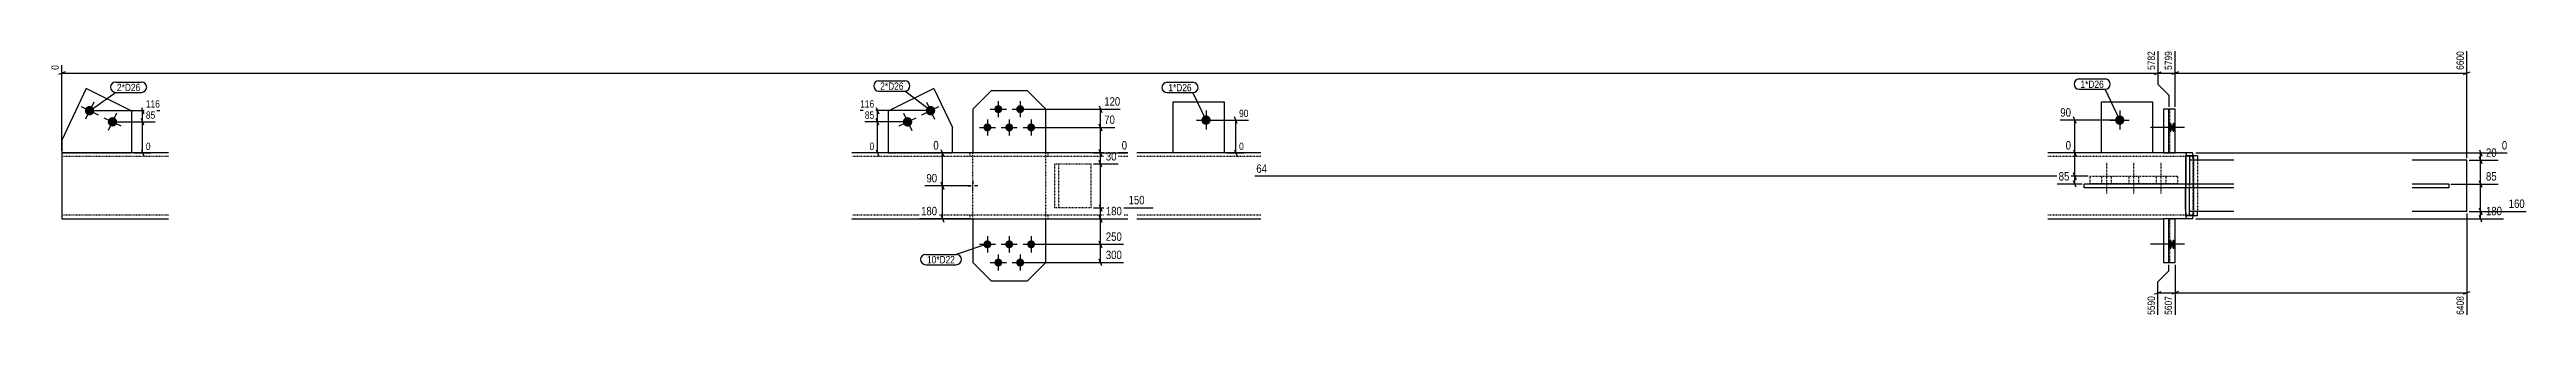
# Model space of a CAD drawing. Header units: millimetres. Extents: x 14 to 39865, y 9 to 942.
# Drawn here: x 33068 to 39865, y 10 to 740 of the extents above; entities that cross this region are included whole.
import ezdxf

# ---------------------------------------------------------------- set-up
doc = ezdxf.new("R2010")
doc.units = ezdxf.units.MM
doc.linetypes.add('DXK_LINE_DOT2', pattern=[3.9198, 1.9599, -1.9599])
for name, color, linetype in [('MÅLSÆTNING', 7, 'Continuous'), ('STÅL', 7, 'Continuous'), ('TEKST', 7, 'Continuous')]:
    doc.layers.add(name, color=color, linetype=linetype)
doc.styles.add('Arial Narrow', font='ARIALN.TTF', dxfattribs={"height": 0.2})

msp = doc.modelspace()

# ---------------------------------------------------------------- hatches: boundary and pattern name
at = {"layer": 'STÅL', "linetype": 'Continuous'}
for points in [[(33189.7, 567.6, -1), (33166.3, 578.9, -1)], [(33252.7, 537, -1), (33229.3, 548.3, -1)], [(35434.5, 548.3, -1), (35411.1, 537, -1)], [(35497.5, 578.9, -1), (35474.1, 567.6, -1)], [(35671.9, 588.4, -1), (35671.9, 566.4, -1)], [(35731.9, 588.4, -1), (35731.9, 566.4, -1)], [(36241.9, 560.4, -1), (36241.9, 534.4, -1)], [(38749.3, 560.4, -1), (38749.3, 534.4, -1)], [(35641.9, 538.4, -1), (35641.9, 516.4, -1)], [(35701.9, 538.4, -1), (35701.9, 516.4, -1)], [(35761.9, 538.4, -1), (35761.9, 516.4, -1)], [(38884, 527.4), (38884.1, 530.1), (38884.4, 532.7), (38884.8, 535), (38885.4, 537.1), (38886.2, 538.7), (38887, 539.8), (38887.9, 540.3), (38888.8, 540.3), (38889.7, 539.8), (38890.6, 538.7), (38891.3, 537.1), (38891.9, 535), (38892.4, 532.7), (38892.7, 530.1), (38892.8, 527.4), (38892.7, 524.7), (38892.4, 522.1), (38891.9, 519.8), (38891.3, 517.7), (38890.6, 516.1), (38889.7, 515), (38888.8, 514.5), (38887.9, 514.5), (38887, 515), (38886.2, 516.1), (38885.4, 517.7), (38884.8, 519.8), (38884.4, 522.1), (38884.1, 524.7)], [(38892.6, 527.4), (38892.7, 530.1), (38893, 532.7), (38893.4, 535), (38894, 537.1), (38894.8, 538.7), (38895.6, 539.8), (38896.5, 540.3), (38897.4, 540.3), (38898.2, 539.8), (38899.1, 538.7), (38899.8, 537.1), (38900.4, 535), (38900.8, 532.7), (38901.1, 530.1), (38901.2, 527.4), (38901.1, 524.7), (38900.8, 522.1), (38900.4, 519.8), (38899.8, 517.7), (38899.1, 516.1), (38898.2, 515), (38897.4, 514.5), (38896.5, 514.5), (38895.6, 515), (38894.8, 516.1), (38894, 517.7), (38893.4, 519.8), (38893, 522.1), (38892.7, 524.7)], [(35641.9, 218.4, -1), (35641.9, 196.4, -1)], [(35701.9, 218.4, -1), (35701.9, 196.4, -1)], [(35761.9, 218.4, -1), (35761.9, 196.4, -1)], [(38884, 207.4), (38884.1, 210.1), (38884.4, 212.7), (38884.8, 215), (38885.4, 217.1), (38886.2, 218.7), (38887, 219.8), (38887.9, 220.3), (38888.8, 220.3), (38889.7, 219.8), (38890.6, 218.7), (38891.3, 217.1), (38891.9, 215), (38892.4, 212.7), (38892.7, 210.1), (38892.8, 207.4), (38892.7, 204.7), (38892.4, 202.1), (38891.9, 199.8), (38891.3, 197.7), (38890.6, 196.1), (38889.7, 195), (38888.8, 194.5), (38887.9, 194.5), (38887, 195), (38886.2, 196.1), (38885.4, 197.7), (38884.8, 199.8), (38884.4, 202.1), (38884.1, 204.7)], [(38892.6, 207.4), (38892.7, 210.1), (38893, 212.7), (38893.4, 215), (38894, 217.1), (38894.8, 218.7), (38895.6, 219.8), (38896.5, 220.3), (38897.4, 220.3), (38898.2, 219.8), (38899.1, 218.7), (38899.8, 217.1), (38900.4, 215), (38900.8, 212.7), (38901.1, 210.1), (38901.2, 207.4), (38901.1, 204.7), (38900.8, 202.1), (38900.4, 199.8), (38899.8, 197.7), (38899.1, 196.1), (38898.2, 195), (38897.4, 194.5), (38896.5, 194.5), (38895.6, 195), (38894.8, 196.1), (38894, 197.7), (38893.4, 199.8), (38893, 202.1), (38892.7, 204.7)], [(35671.9, 168.4, -1), (35671.9, 146.4, -1)], [(35731.9, 168.4, -1), (35731.9, 146.4, -1)]]:
    msp.add_hatch(color=96, dxfattribs=at).paths.add_polyline_path(points)

# ---------------------------------------------------------------- linework, layer by layer
at = {"layer": 'MÅLSÆTNING', "color": 7, "linetype": 'Continuous'}
for p, q in [((33101.9, 463.4), (33101.9, 697.7)), ((38854.1, 736), (38854.1, 645.9)), ((38901.2, 583.4), (38901.2, 736)), ((38901.2, 583.4), (38901.2, 736)), ((39701.9, 443.4), (39701.9, 736)), ((33110.9, 679.5), (33092.9, 672.3)), ((33101.9, 675.9), (38854.1, 675.9)), ((38845.1, 672.3), (38863.1, 679.5)), ((38854.1, 645.9), (38884.1, 615.9)), ((38854.1, 645.9), (38884.1, 615.9)), ((38884.1, 615.9), (38884.1, 583.4)), ((38884.1, 615.9), (38884.1, 583.4)), ((38910.2, 679.5), (38892.2, 672.3)), ((38910.2, 679.5), (38892.2, 672.3)), ((38901.2, 675.9), (39701.9, 675.9)), ((39692.9, 672.3), (39710.9, 679.5)), ((33184, 573.3), (33371.2, 573.3)), ((33320.2, 582.3), (33327.4, 564.3)), ((33327.4, 533.7), (33320.2, 551.7)), ((33323.8, 542.7), (33323.8, 573.3)), ((35479.8, 573.3), (35292.9, 573.3)), ((35336.7, 582.3), (35343.9, 564.3)), ((35343.9, 533.7), (35336.7, 551.7)), ((35340.3, 542.7), (35340.3, 573.3)), ((35737.9, 577.4), (36006.5, 577.4)), ((35948.8, 586.4), (35956, 568.4)), ((35952.4, 527.4), (35952.4, 577.4)), ((36247.9, 547.4), (36358.1, 547.4)), ((36327.2, 538.4), (36320, 556.4)), ((36323.6, 457.4), (36323.6, 547.4)), ((38743.3, 547.4), (38586.2, 547.4)), ((38629.3, 538.4), (38622.1, 556.4)), ((38625.7, 457.4), (38625.7, 547.4)), ((33247, 542.7), (33358.4, 542.7)), ((33247, 542.7), (33358.4, 542.7)), ((33323.8, 457.4), (33323.8, 542.7)), ((35416.8, 542.7), (35305.7, 542.7)), ((35416.8, 542.7), (35305.7, 542.7)), ((35340.3, 457.4), (35340.3, 542.7)), ((35767.9, 527.4), (35991.8, 527.4)), ((35956, 518.4), (35948.8, 536.4)), ((35948.8, 536.4), (35956, 518.4)), ((33300.3, 457.4), (33345.6, 457.4)), ((33320.2, 466.4), (33327.4, 448.4)), ((35363.5, 457.4), (35318.5, 457.4)), ((35336.7, 466.4), (35343.9, 448.4)), ((35595.9, 457.4), (35493.6, 457.4)), ((35522.1, 448.4), (35514.9, 466.4)), ((35518.5, 367.4), (35518.5, 457.4)), ((35932.9, 427.4), (36000.6, 427.4)), ((35956, 418.4), (35948.8, 436.4)), ((35952.4, 307.4), (35952.4, 427.4)), ((36320, 466.4), (36327.2, 448.4)), ((38663.6, 457.4), (38600.8, 457.4)), ((38663.6, 457.4), (38600.8, 457.4)), ((38622.1, 466.4), (38629.3, 448.4)), ((38622.1, 466.4), (38629.3, 448.4)), ((38625.7, 393.6), (38625.7, 457.4)), ((35595.9, 367.4), (35470.3, 367.4)), ((35595.9, 367.4), (35470.3, 367.4)), ((35514.9, 376.4), (35522.1, 358.4)), ((35522.1, 358.4), (35514.9, 376.4)), ((35518.5, 277.4), (35518.5, 367.4)), ((38662.4, 393.6), (36375.5, 393.6)), ((38662.4, 393.6), (36375.5, 393.6)), ((38645.9, 372.4), (38577.5, 372.4)), ((38629.3, 384.6), (38622.1, 402.6)), ((38622.1, 402.6), (38629.3, 384.6)), ((38629.3, 363.4), (38622.1, 381.4)), ((38625.7, 372.4), (38625.7, 393.6)), ((39657.9, 372.4), (39787.9, 372.4)), ((39736.1, 381.4), (39743.3, 363.4)), ((35595.9, 277.4), (35455.7, 277.4)), ((35514.9, 286.4), (35522.1, 268.4)), ((35932.9, 307.4), (36096.6, 307.4)), ((35932.9, 307.4), (36096.6, 307.4)), ((35948.8, 316.4), (35956, 298.4)), ((35948.8, 316.4), (35956, 298.4)), ((38957.7, 277.4), (39802.6, 277.4)), ((39701.9, 291.4), (39701.9, 14.4)), ((39707.9, 297.4), (39865, 297.4)), ((39736.1, 306.4), (39743.3, 288.4)), ((39743.3, 268.4), (39736.1, 286.4)), ((39739.7, 277.4), (39739.7, 297.4)), ((35767.9, 207.4), (36015.2, 207.4)), ((35948.8, 216.4), (35956, 198.4)), ((35952.4, 157.4), (35952.4, 207.4)), ((35737.9, 157.4), (36015.2, 157.4)), ((35956, 148.4), (35948.8, 166.4)), ((38884.1, 134.6), (38884.1, 151.4)), ((38901.2, 151.4), (38901.2, 14.4)), ((38901.2, 151.4), (38901.2, 14.4)), ((38845.1, 71), (38863.1, 78.2)), ((38854.1, 104.6), (38884.1, 134.6)), ((38854.1, 14.4), (38854.1, 104.6)), ((38854.1, 74.6), (38901.2, 74.6)), ((38910.2, 78.2), (38892.2, 71)), ((38910.2, 78.2), (38892.2, 71)), ((38901.2, 74.6), (39701.9, 74.6)), ((39692.9, 71), (39710.9, 78.2))]:
    msp.add_line(p, q, dxfattribs=at)
at = {"layer": 'STÅL', "color": 2, "linetype": 'Continuous'}
for p, q in [((33168.4, 633.5), (33101.9, 492.4)), ((33294.3, 572.3), (33168.4, 633.5)), ((35495.4, 633.5), (35369.5, 572.3)), ((35495.4, 633.5), (35546.6, 527.4)), ((35651.9, 627.4), (35601.9, 577.4)), ((35751.9, 627.4), (35651.9, 627.4)), ((35801.9, 577.4), (35751.9, 627.4)), ((33294.3, 457.4), (33294.3, 572.3)), ((35369.5, 572.3), (35369.5, 457.4)), ((35601.9, 577.4), (35601.9, 457.4)), ((35801.9, 457.4), (35801.9, 577.4)), ((36151.9, 457.4), (36151.9, 597.4)), ((36151.9, 597.4), (36291.9, 597.4)), ((36291.9, 597.4), (36291.9, 457.4)), ((38699.3, 457.4), (38699.3, 597.4)), ((38699.3, 597.4), (38839.3, 597.4)), ((38839.3, 597.4), (38839.3, 457.4)), ((38901.2, 577.4), (38869.2, 577.4)), ((38869.2, 577.4), (38869.2, 457.4)), ((38884.1, 457.4), (38884.1, 577.4)), ((38901.2, 457.4), (38901.2, 577.4)), ((33101.9, 492.4), (33101.9, 457.4)), ((35546.6, 457.4), (35546.6, 527.4)), ((33101.9, 457.4), (33101.9, 432.4)), ((33394.3, 457.4), (33101.9, 457.4)), ((33101.9, 432.4), (33101.9, 302.4)), ((36026.9, 457.4), (35269.5, 457.4)), ((36391.9, 457.4), (36051.9, 457.4)), ((38869.2, 457.4), (38551.9, 457.4)), ((38869.2, 457.4), (38884.1, 457.4)), ((38884.8, 457.4), (38884.1, 457.4)), ((38948.6, 457.4), (38884.8, 457.4)), ((38929.8, 442), (38929.6, 432.4)), ((38929.6, 432.4), (38929.6, 372.4)), ((38930.5, 450.1), (38929.8, 442)), ((38931.5, 455.5), (38930.5, 450.1)), ((38962.4, 449.9), (38930.5, 449.9)), ((38930.5, 449.9), (38930.5, 372.4)), ((38932.6, 457.4), (38931.5, 455.5)), ((38940.5, 449.9), (38940.5, 372.4)), ((39062.4, 437.4), (38940.6, 437.4)), ((38940.6, 437.4), (38940.6, 372.4)), ((38949.8, 455.5), (38948.6, 457.4)), ((38950.8, 450.1), (38949.8, 455.5)), ((38950.8, 449.9), (38950.8, 450.1)), ((38962.4, 449.9), (38962.4, 437.4)), ((39701.9, 437.4), (39551.9, 437.4)), ((39701.9, 297.4), (39701.9, 437.4)), ((38651.9, 362.4), (38651.9, 372.4)), ((39062.4, 372.4), (38651.9, 372.4)), ((39062.4, 362.4), (38651.9, 362.4)), ((38929.6, 302.4), (38929.6, 362.4)), ((38930.5, 284.9), (38930.5, 362.4)), ((38940.5, 284.9), (38940.5, 362.4)), ((38940.6, 297.4), (38940.6, 362.4)), ((39651.9, 372.4), (39551.9, 372.4)), ((39651.9, 362.4), (39551.9, 362.4)), ((39651.9, 372.4), (39651.9, 362.4)), ((33101.9, 302.4), (33101.9, 277.4)), ((33101.9, 277.4), (33394.3, 277.4)), ((35269.5, 277.4), (36026.9, 277.4)), ((35601.9, 277.4), (35601.9, 157.4)), ((35801.9, 157.4), (35801.9, 277.4)), ((36051.9, 277.4), (36391.9, 277.4)), ((38551.9, 277.4), (38869.2, 277.4)), ((38869.2, 277.4), (38869.2, 157.4)), ((38884.1, 277.4), (38869.2, 277.4)), ((38884.8, 277.4), (38884.1, 277.4)), ((38884.1, 157.4), (38884.1, 277.4)), ((38948.6, 277.4), (38884.8, 277.4)), ((38901.2, 157.4), (38901.2, 277.4)), ((38929.6, 302.4), (38929.8, 292.8)), ((38929.8, 292.8), (38930.5, 284.7)), ((38962.4, 284.9), (38930.5, 284.9)), ((38930.5, 284.7), (38931.5, 279.3)), ((38931.5, 279.3), (38932.6, 277.4)), ((39062.4, 297.4), (38940.6, 297.4)), ((38948.6, 277.4), (38949.8, 279.3)), ((38949.8, 279.3), (38950.8, 284.7)), ((38950.8, 284.7), (38950.8, 284.9)), ((38962.4, 284.9), (38962.4, 297.4)), ((39701.9, 297.4), (39551.9, 297.4)), ((35601.9, 157.4), (35651.9, 107.4)), ((35751.9, 107.4), (35801.9, 157.4)), ((38869.2, 157.4), (38901.2, 157.4)), ((35651.9, 107.4), (35751.9, 107.4))]:
    msp.add_line(p, q, dxfattribs=at)
at = {"layer": 'STÅL', "color": 96, "linetype": 'Continuous'}
for p, q in [((33154.7, 584.6), (33201.4, 561.9)), ((33189.4, 596.6), (33166.7, 549.9)), ((33217.6, 554), (33264.4, 531.3)), ((33252.4, 566), (33229.6, 519.3)), ((35399.4, 531.3), (35446.2, 554)), ((35411.4, 566), (35434.2, 519.3)), ((35462.4, 561.9), (35509.1, 584.6)), ((35474.4, 596.6), (35497.1, 549.9)), ((35641.9, 549.4), (35641.9, 505.4)), ((35649.9, 577.4), (35693.9, 577.4)), ((35671.9, 599.4), (35671.9, 555.4)), ((35701.9, 549.4), (35701.9, 505.4)), ((35709.9, 577.4), (35753.9, 577.4)), ((35731.9, 599.4), (35731.9, 555.4)), ((35761.9, 549.4), (35761.9, 505.4)), ((36215.9, 547.4), (36267.9, 547.4)), ((36241.9, 573.4), (36241.9, 521.4)), ((38723.3, 547.4), (38775.3, 547.4)), ((38749.3, 573.4), (38749.3, 521.4)), ((35619.9, 527.4), (35663.9, 527.4)), ((35679.9, 527.4), (35723.9, 527.4)), ((35739.9, 527.4), (35783.9, 527.4)), ((38918.2, 527.4), (38833.8, 527.4)), ((38926.7, 527.4), (38842.3, 527.4)), ((35587.9, 367.4), (35597.2, 367.4)), ((35601.9, 381.4), (35601.9, 372.1)), ((35601.9, 353.4), (35601.9, 362.7)), ((35615.9, 367.4), (35606.6, 367.4)), ((35619.9, 207.4), (35663.9, 207.4)), ((35641.9, 229.4), (35641.9, 185.4)), ((35679.9, 207.4), (35723.9, 207.4)), ((35701.9, 229.4), (35701.9, 185.4)), ((35739.9, 207.4), (35783.9, 207.4)), ((35761.9, 229.4), (35761.9, 185.4)), ((38918.2, 207.4), (38833.8, 207.4)), ((38926.7, 207.4), (38842.3, 207.4)), ((35649.9, 157.4), (35693.9, 157.4)), ((35671.9, 179.4), (35671.9, 135.4)), ((35709.9, 157.4), (35753.9, 157.4)), ((35731.9, 179.4), (35731.9, 135.4))]:
    msp.add_line(p, q, dxfattribs=at)
at = {"layer": 'STÅL', "color": 7, "linetype": 'DXK_LINE_DOT2'}
for p, q in [((38886.3, 457.4), (38886.3, 577.4)), ((33101.9, 457.4), (33294.3, 457.4)), ((33101.9, 457.4), (33101.9, 450.1)), ((33394.3, 447.4), (33101.9, 447.4)), ((36026.9, 447.4), (35269.5, 447.4)), ((35369.5, 457.4), (35546.6, 457.4)), ((35594.9, 447.4), (35594.9, 457.4)), ((35601.9, 277.4), (35601.9, 457.4)), ((35801.9, 277.4), (35801.9, 457.4)), ((35808.9, 447.4), (35808.9, 457.4)), ((35826.9, 307.4), (35826.9, 427.4)), ((35826.9, 427.4), (35926.9, 427.4)), ((35836.9, 427.4), (35836.9, 307.4)), ((35926.9, 307.4), (35926.9, 427.4)), ((36391.9, 447.4), (36051.9, 447.4)), ((36291.9, 457.4), (36151.9, 457.4)), ((38948.6, 447.4), (38551.9, 447.4)), ((38839.3, 457.4), (38699.3, 457.4)), ((38884.8, 457.4), (38869.2, 457.4)), ((38884.8, 457.4), (38901.2, 457.4)), ((38930.8, 432.4), (38930.9, 438.1)), ((38930.8, 302.4), (38930.8, 432.4)), ((38930.9, 438.1), (38931.3, 443)), ((38931.3, 443), (38931.9, 446.2)), ((38931.9, 446.2), (38932.6, 447.4)), ((38948.6, 447.4), (38949.3, 446.2)), ((38949.3, 446.2), (38949.9, 443)), ((38949.9, 443), (38950.3, 438.1)), ((38950.3, 438.1), (38950.4, 432.4)), ((38950.4, 302.4), (38950.4, 432.4)), ((38951.4, 442), (38950.8, 449.9)), ((38951.7, 432.4), (38951.4, 442)), ((38951.7, 302.4), (38951.7, 432.4)), ((38952.5, 284.9), (38952.5, 449.9)), ((38962.4, 437.4), (38962.4, 297.4)), ((38668.4, 373.6), (38668.4, 393.6)), ((38668.4, 393.6), (38908.4, 393.6)), ((38668.4, 373.6), (38908.4, 373.6)), ((38908.4, 373.6), (38908.4, 393.6)), ((38929.6, 372.4), (38929.6, 362.4)), ((38930.5, 372.4), (38930.5, 362.4)), ((38940.5, 372.4), (38940.5, 362.4)), ((38940.6, 362.4), (38940.6, 372.4)), ((33394.3, 287.4), (33101.9, 287.4)), ((36026.9, 287.4), (35269.5, 287.4)), ((35594.9, 277.4), (35594.9, 287.4)), ((35808.9, 277.4), (35808.9, 287.4)), ((35926.9, 307.4), (35826.9, 307.4)), ((36391.9, 287.4), (36051.9, 287.4)), ((38948.6, 287.4), (38551.9, 287.4)), ((38884.8, 277.4), (38869.2, 277.4)), ((38884.8, 277.4), (38901.2, 277.4)), ((38886.3, 157.4), (38886.3, 277.4)), ((38930.9, 296.7), (38930.8, 302.4)), ((38931.3, 291.8), (38930.9, 296.7)), ((38931.9, 288.5), (38931.3, 291.8)), ((38932.6, 287.4), (38931.9, 288.5)), ((38949.3, 288.5), (38948.6, 287.4)), ((38949.9, 291.8), (38949.3, 288.5)), ((38950.3, 296.7), (38949.9, 291.8)), ((38950.4, 302.4), (38950.3, 296.7)), ((38950.8, 284.9), (38951.4, 292.8)), ((38951.4, 292.8), (38951.7, 302.4))]:
    msp.add_line(p, q, dxfattribs=at)
at = {"layer": 'STÅL', "color": 96, "linetype": 'DXK_LINE_DOT2'}
for p, q in [((38713.4, 346.1), (38713.4, 431.1)), ((38788.4, 346.1), (38788.4, 431.1)), ((38863.4, 346.1), (38863.4, 431.1)), ((38700.4, 373.6), (38700.4, 393.6)), ((38726.4, 373.6), (38726.4, 393.6)), ((38775.4, 373.6), (38775.4, 393.6)), ((38801.4, 373.6), (38801.4, 393.6)), ((38850.4, 373.6), (38850.4, 393.6)), ((38876.4, 373.6), (38876.4, 393.6))]:
    msp.add_line(p, q, dxfattribs=at)

# ---------------------------------------------------------------- wipeouts: each hides what was drawn before it
at = {"color": 0}
msp.add_wipeout([(35553, 155.2), (35553, 176.2), (35476.2, 176.2), (35476.2, 155.2)], dxfattribs=at).dxf.layer = 'TEKST'

# ---------------------------------------------------------------- next in the draw order: wipeouts: each hides what was drawn before it
at = {"color": 0, "linetype": 'Continuous'}
for points in [[(33097.7, 701.9), (33068.3, 701.9), (33068.3, 680.7), (33097.7, 680.7)], [(38849.9, 740.2), (38820.5, 740.2), (38820.5, 680.7), (38849.9, 680.7)], [(39697.7, 740.2), (39668.3, 740.2), (39668.3, 680.7), (39697.7, 680.7)], [(36011.3, 582.2), (36011.3, 615.8), (35957.8, 615.8), (35957.8, 582.2)], [(33375.4, 577.5), (33375.4, 606.9), (33328.6, 606.9), (33328.6, 577.5)], [(35335.5, 577.5), (35335.5, 606.9), (35288.7, 606.9), (35288.7, 577.5)], [(36362.3, 551.6), (36362.3, 581), (36328.4, 581), (36328.4, 551.6)], [(38620.3, 552.2), (38620.3, 585.8), (38581.4, 585.8), (38581.4, 552.2)], [(33349.8, 461.6), (33349.8, 491), (33328.6, 491), (33328.6, 461.6)], [(35335.5, 461.6), (35335.5, 491), (35314.3, 491), (35314.3, 461.6)], [(35513.1, 462.2), (35513.1, 495.8), (35488.8, 495.8), (35488.8, 462.2)], [(38620.3, 462.2), (38620.3, 495.8), (38596, 495.8), (38596, 462.2)], [(36001, 432.2), (36001, 465.8), (35962.2, 465.8), (35962.2, 432.2)], [(35508.7, 372.2), (35508.7, 405.8), (35469.9, 405.8), (35469.9, 372.2)], [(36097, 312.2), (36097, 345.8), (36024.6, 345.8), (36024.6, 312.2)], [(35508.7, 282.2), (35508.7, 315.8), (35455.2, 315.8), (35455.2, 282.2)], [(39865.4, 302.2), (39865.4, 335.8), (39811.9, 335.8), (39811.9, 302.2)], [(36015.6, 212.2), (36015.6, 245.8), (35962.2, 245.8), (35962.2, 212.2)], [(38897, 69.8), (38867.6, 69.8), (38867.6, 10.2), (38897, 10.2)], [(39697.7, 69.8), (39668.3, 69.8), (39668.3, 10.2), (39697.7, 10.2)]]:
    msp.add_wipeout(points, dxfattribs=at).dxf.layer = 'MÅLSÆTNING'
at = {"color": 0}
for points in [[(36202.4, 626.3), (36202.4, 647.3), (36138.5, 647.3), (36138.5, 626.3)], [(38705.4, 635.4), (38705.4, 656.4), (38641.5, 656.4), (38641.5, 635.4)], [(35553, 155.2), (35553, 176.2), (35476.2, 176.2), (35476.2, 155.2)]]:
    msp.add_wipeout(points, dxfattribs=at).dxf.layer = 'TEKST'

# ---------------------------------------------------------------- next in the draw order: linework, layer by layer
at = {"layer": 'MÅLSÆTNING', "color": 7, "linetype": 'Continuous'}
for p, q in [((38854.1, 736), (38854.1, 645.9)), ((38845.1, 672.3), (38863.1, 679.5)), ((38854.1, 675.9), (38901.2, 675.9)), ((33327.4, 533.7), (33320.2, 551.7)), ((35343.9, 533.7), (35336.7, 551.7)), ((35952.4, 457.4), (35952.4, 527.4)), ((35932.9, 457.4), (36025.2, 457.4)), ((35932.9, 427.4), (36000.6, 427.4)), ((35948.8, 466.4), (35956, 448.4)), ((35956, 448.4), (35948.8, 466.4)), ((35956, 418.4), (35948.8, 436.4)), ((35952.4, 427.4), (35952.4, 457.4)), ((35932.9, 277.4), (36015.2, 277.4)), ((35932.9, 277.4), (36015.2, 277.4)), ((35956, 268.4), (35948.8, 286.4)), ((35948.8, 286.4), (35956, 268.4)), ((35952.4, 277.4), (35952.4, 307.4))]:
    msp.add_line(p, q, dxfattribs=at)
at = {"layer": 'TEKST', "color": 7, "linetype": 'Continuous'}
for p, q in [((35643, 209.1), (35556.6, 179.8)), ((35472.6, 179.8), (35556.6, 179.8)), ((35472.6, 151.6), (35556.6, 151.6))]:
    msp.add_line(p, q, dxfattribs=at)
for centre, start, end in [((35472.6, 165.7), 90, 270), ((35556.6, 165.7), 270, 90)]:
    msp.add_arc(centre, 14.1, start, end, dxfattribs=at)

# ---------------------------------------------------------------- next in the draw order: texts
at = {"layer": 'MÅLSÆTNING', "color": 3, "linetype": 'Continuous', "style": 'Arial Narrow'}
for s, height, p in [('0', 20, (33093.5, 684.9)), ('5782', 20.04, (38845.7, 684.9)), ('6600', 20.04, (39693.5, 684.9)), ('6408', 20.04, (39693.5, 14.4))]:
    msp.add_text(s, height=height, rotation=90.00021, dxfattribs=at).set_placement(p)
for s, height, p in [('116', 20.04, (33332.8, 581.7)), ('116', 20.04, (35292.9, 581.7)), ('120', 22.91, (35962.6, 587)), ('90', 20.04, (36332.6, 555.8)), ('90', 22.91, (38586.2, 557)), ('0', 20, (33332.8, 465.8)), ('0', 20, (35318.5, 465.8)), ('0', 22.9, (35493.6, 467)), ('0', 22.9, (38600.8, 467)), ('30', 22.91, (35967, 437)), ('90', 22.91, (35474.7, 377)), ('150', 22.91, (36029.4, 317)), ('180', 22.91, (35460, 287))]:
    msp.add_text(s, height=height, dxfattribs=at).set_placement(p)
at = {"layer": 'TEKST', "color": 3, "style": 'Arial Narrow'}
msp.add_text('10*D22', height=20.04, dxfattribs=at).set_placement((35476.2, 155.2))

# ---------------------------------------------------------------- next in the draw order: wipeouts: each hides what was drawn before it
at = {"color": 0, "linetype": 'Continuous'}
for points in [[(38567.9, 398.4), (38567.9, 432), (36375, 432), (36375, 398.4)], [(39803, 282.2), (39803, 315.8), (39749.5, 315.8), (39749.5, 282.2)], [(36015.6, 162.2), (36015.6, 195.8), (35962.2, 195.8), (35962.2, 162.2)], [(38849.9, 69.8), (38820.5, 69.8), (38820.5, 10.2), (38849.9, 10.2)]]:
    msp.add_wipeout(points, dxfattribs=at).dxf.layer = 'MÅLSÆTNING'
at = {"color": 0}
for points in [[(36202.4, 626.3), (36202.4, 647.3), (36138.5, 647.3), (36138.5, 626.3)], [(38705.4, 635.4), (38705.4, 656.4), (38641.5, 656.4), (38641.5, 635.4)]]:
    msp.add_wipeout(points, dxfattribs=at).dxf.layer = 'TEKST'

# ---------------------------------------------------------------- next in the draw order: linework, layer by layer
at = {"layer": 'MÅLSÆTNING', "color": 7, "linetype": 'Continuous'}
for p, q in [((36297.9, 457.4), (36345.3, 457.4)), ((39739.7, 297.4), (39739.7, 372.4)), ((35952.4, 207.4), (35952.4, 277.4)), ((39707.9, 297.4), (39865, 297.4)), ((39743.3, 288.4), (39736.1, 306.4)), ((35767.9, 207.4), (36015.2, 207.4)), ((35956, 198.4), (35948.8, 216.4))]:
    msp.add_line(p, q, dxfattribs=at)
at = {"layer": 'TEKST', "color": 7, "linetype": 'Continuous'}
for p, q in [((36134.9, 650.9), (36206, 650.9)), ((36134.9, 622.7), (36206, 622.7)), ((36241.9, 547.4), (36206, 622.7)), ((38637.9, 660), (38709, 660)), ((38637.9, 631.8), (38709, 631.8)), ((38749.3, 547.4), (38709, 631.8))]:
    msp.add_line(p, q, dxfattribs=at)
for centre, start, end in [((36134.9, 636.8), 90, 270), ((36206, 636.8), 270, 90), ((38637.9, 645.9), 90, 270), ((38709, 645.9), 270, 90)]:
    msp.add_arc(centre, 14.1, start, end, dxfattribs=at)

# ---------------------------------------------------------------- next in the draw order: texts
at = {"layer": 'MÅLSÆTNING', "color": 3, "linetype": 'Continuous', "style": 'Arial Narrow'}
for s, p in [('64', (36379.8, 403.2)), ('180', (39754.3, 287)), ('160', (39816.7, 307)), ('250', (35967, 217)), ('300', (35967, 167))]:
    msp.add_text(s, height=22.91, dxfattribs=at).set_placement(p)
for s, p in [('5590', (38845.7, 14.4)), ('5607', (38892.8, 14.4))]:
    msp.add_text(s, height=20.04, rotation=90.00021, dxfattribs=at).set_placement(p)
at = {"layer": 'TEKST', "color": 3, "style": 'Arial Narrow'}
for p in [(36138.5, 626.3), (38641.5, 635.4)]:
    msp.add_text('1*D26', height=20.04, dxfattribs=at).set_placement(p)

# ---------------------------------------------------------------- next in the draw order: wipeouts: each hides what was drawn before it
at = {"color": 0, "linetype": 'Continuous'}
for points in [[(38897, 740.2), (38867.6, 740.2), (38867.6, 680.7), (38897, 680.7)], [(33362.6, 546.9), (33362.6, 576.3), (33328.6, 576.3), (33328.6, 546.9)], [(35335.5, 546.9), (35335.5, 576.3), (35301.5, 576.3), (35301.5, 546.9)], [(36030, 462.2), (36030, 495.8), (36005.8, 495.8), (36005.8, 462.2)], [(38615.9, 377.2), (38615.9, 410.8), (38577, 410.8), (38577, 377.2)]]:
    msp.add_wipeout(points, dxfattribs=at).dxf.layer = 'MÅLSÆTNING'
at = {"color": 0}
for points in [[(33317.2, 626.9), (33317.2, 647.9), (33253.3, 647.9), (33253.3, 626.9)], [(35411.8, 630.4), (35411.8, 651.4), (35347.9, 651.4), (35347.9, 630.4)]]:
    msp.add_wipeout(points, dxfattribs=at).dxf.layer = 'TEKST'

# ---------------------------------------------------------------- next in the draw order: linework, layer by layer
at = {"layer": 'MÅLSÆTNING', "color": 7, "linetype": 'Continuous'}
for p, q in [((35767.9, 527.4), (35991.8, 527.4)), ((35932.9, 457.4), (36025.2, 457.4))]:
    msp.add_line(p, q, dxfattribs=at)

# ---------------------------------------------------------------- next in the draw order: texts
at = {"layer": 'MÅLSÆTNING', "color": 3, "linetype": 'Continuous', "style": 'Arial Narrow'}
msp.add_text('5799', height=20.04, rotation=90.00021, dxfattribs=at).set_placement((38892.8, 684.9))
for s, height, p in [('85', 20.04, (33332.8, 551.1)), ('85', 20.04, (35305.7, 551.1)), ('0', 22.9, (36010.6, 467)), ('85', 22.91, (38581.8, 382))]:
    msp.add_text(s, height=height, dxfattribs=at).set_placement(p)

# ---------------------------------------------------------------- next in the draw order: wipeouts: each hides what was drawn before it
at = {"color": 0, "linetype": 'Continuous'}
for points in [[(36349.5, 461.6), (36349.5, 491), (36328.4, 491), (36328.4, 461.6)], [(39788.4, 377.2), (39788.4, 410.8), (39749.5, 410.8), (39749.5, 377.2)], [(36015.6, 282.2), (36015.6, 315.8), (35962.2, 315.8), (35962.2, 282.2)]]:
    msp.add_wipeout(points, dxfattribs=at).dxf.layer = 'MÅLSÆTNING'
at = {"color": 0}
for points in [[(33317.2, 626.9), (33317.2, 647.9), (33253.3, 647.9), (33253.3, 626.9)], [(35411.8, 630.4), (35411.8, 651.4), (35347.9, 651.4), (35347.9, 630.4)]]:
    msp.add_wipeout(points, dxfattribs=at).dxf.layer = 'TEKST'

# ---------------------------------------------------------------- next in the draw order: linework, layer by layer
at = {"layer": 'MÅLSÆTNING', "color": 7, "linetype": 'Continuous'}
for p, q in [((39707.9, 437.4), (39787.9, 437.4)), ((39736.1, 446.4), (39743.3, 428.4)), ((39739.7, 372.4), (39739.7, 437.4)), ((39657.9, 372.4), (39787.9, 372.4)), ((39743.3, 363.4), (39736.1, 381.4))]:
    msp.add_line(p, q, dxfattribs=at)
at = {"layer": 'TEKST', "color": 7, "linetype": 'Continuous'}
for p, q in [((33179.8, 573.5), (33249.7, 623.3)), ((33249.7, 651.5), (33320.8, 651.5)), ((33249.7, 623.3), (33320.8, 623.3)), ((35344.3, 655), (35415.4, 655)), ((35344.3, 626.8), (35415.4, 626.8)), ((35485.8, 573.3), (35415.4, 626.8))]:
    msp.add_line(p, q, dxfattribs=at)
for centre, start, end in [((33249.7, 637.4), 90, 270), ((33320.8, 637.4), 270, 90), ((35344.3, 640.9), 90, 270), ((35415.4, 640.9), 270, 90)]:
    msp.add_arc(centre, 14.1, start, end, dxfattribs=at)

# ---------------------------------------------------------------- next in the draw order: texts
at = {"layer": 'MÅLSÆTNING', "color": 3, "linetype": 'Continuous', "style": 'Arial Narrow'}
for s, height, p in [('0', 20, (36332.6, 465.8)), ('85', 22.91, (39754.3, 382)), ('180', 22.91, (35967, 287))]:
    msp.add_text(s, height=height, dxfattribs=at).set_placement(p)
at = {"layer": 'TEKST', "color": 3, "style": 'Arial Narrow'}
for p in [(33253.3, 626.9), (35347.9, 630.4)]:
    msp.add_text('2*D26', height=20.04, dxfattribs=at).set_placement(p)

# ---------------------------------------------------------------- next in the draw order: wipeouts: each hides what was drawn before it
at = {"color": 0, "linetype": 'Continuous'}
msp.add_wipeout([(35996.6, 532.2), (35996.6, 565.8), (35957.8, 565.8), (35957.8, 532.2)], dxfattribs=at).dxf.layer = 'MÅLSÆTNING'

# ---------------------------------------------------------------- next in the draw order: texts
at = {"layer": 'MÅLSÆTNING', "color": 3, "linetype": 'Continuous', "style": 'Arial Narrow'}
msp.add_text('70', height=22.91, dxfattribs=at).set_placement((35962.6, 537))

# ---------------------------------------------------------------- next in the draw order: wipeouts: each hides what was drawn before it
at = {"color": 0, "linetype": 'Continuous'}
msp.add_wipeout([(39788.4, 442.2), (39788.4, 475.8), (39749.5, 475.8), (39749.5, 442.2)], dxfattribs=at).dxf.layer = 'MÅLSÆTNING'

# ---------------------------------------------------------------- next in the draw order: linework, layer by layer
at = {"layer": 'MÅLSÆTNING', "color": 7, "linetype": 'Continuous'}
for p, q in [((38957.7, 457.4), (39812.6, 457.4)), ((39707.9, 437.4), (39787.9, 437.4)), ((39736.1, 466.4), (39743.3, 448.4)), ((39743.3, 428.4), (39736.1, 446.4)), ((39739.7, 437.4), (39739.7, 457.4))]:
    msp.add_line(p, q, dxfattribs=at)

# ---------------------------------------------------------------- next in the draw order: texts
at = {"layer": 'MÅLSÆTNING', "color": 3, "linetype": 'Continuous', "style": 'Arial Narrow'}
msp.add_text('20', height=22.91, dxfattribs=at).set_placement((39754.3, 447))

# ---------------------------------------------------------------- next in the draw order: wipeouts: each hides what was drawn before it
at = {"color": 0, "linetype": 'Continuous'}
msp.add_wipeout([(39817.4, 462.2), (39817.4, 495.8), (39793.1, 495.8), (39793.1, 462.2)], dxfattribs=at).dxf.layer = 'MÅLSÆTNING'

# ---------------------------------------------------------------- next in the draw order: texts
at = {"layer": 'MÅLSÆTNING', "color": 3, "linetype": 'Continuous', "style": 'Arial Narrow'}
msp.add_text('0', height=22.9, dxfattribs=at).set_placement((39797.9, 467))

doc.saveas('drawing.dxf')
